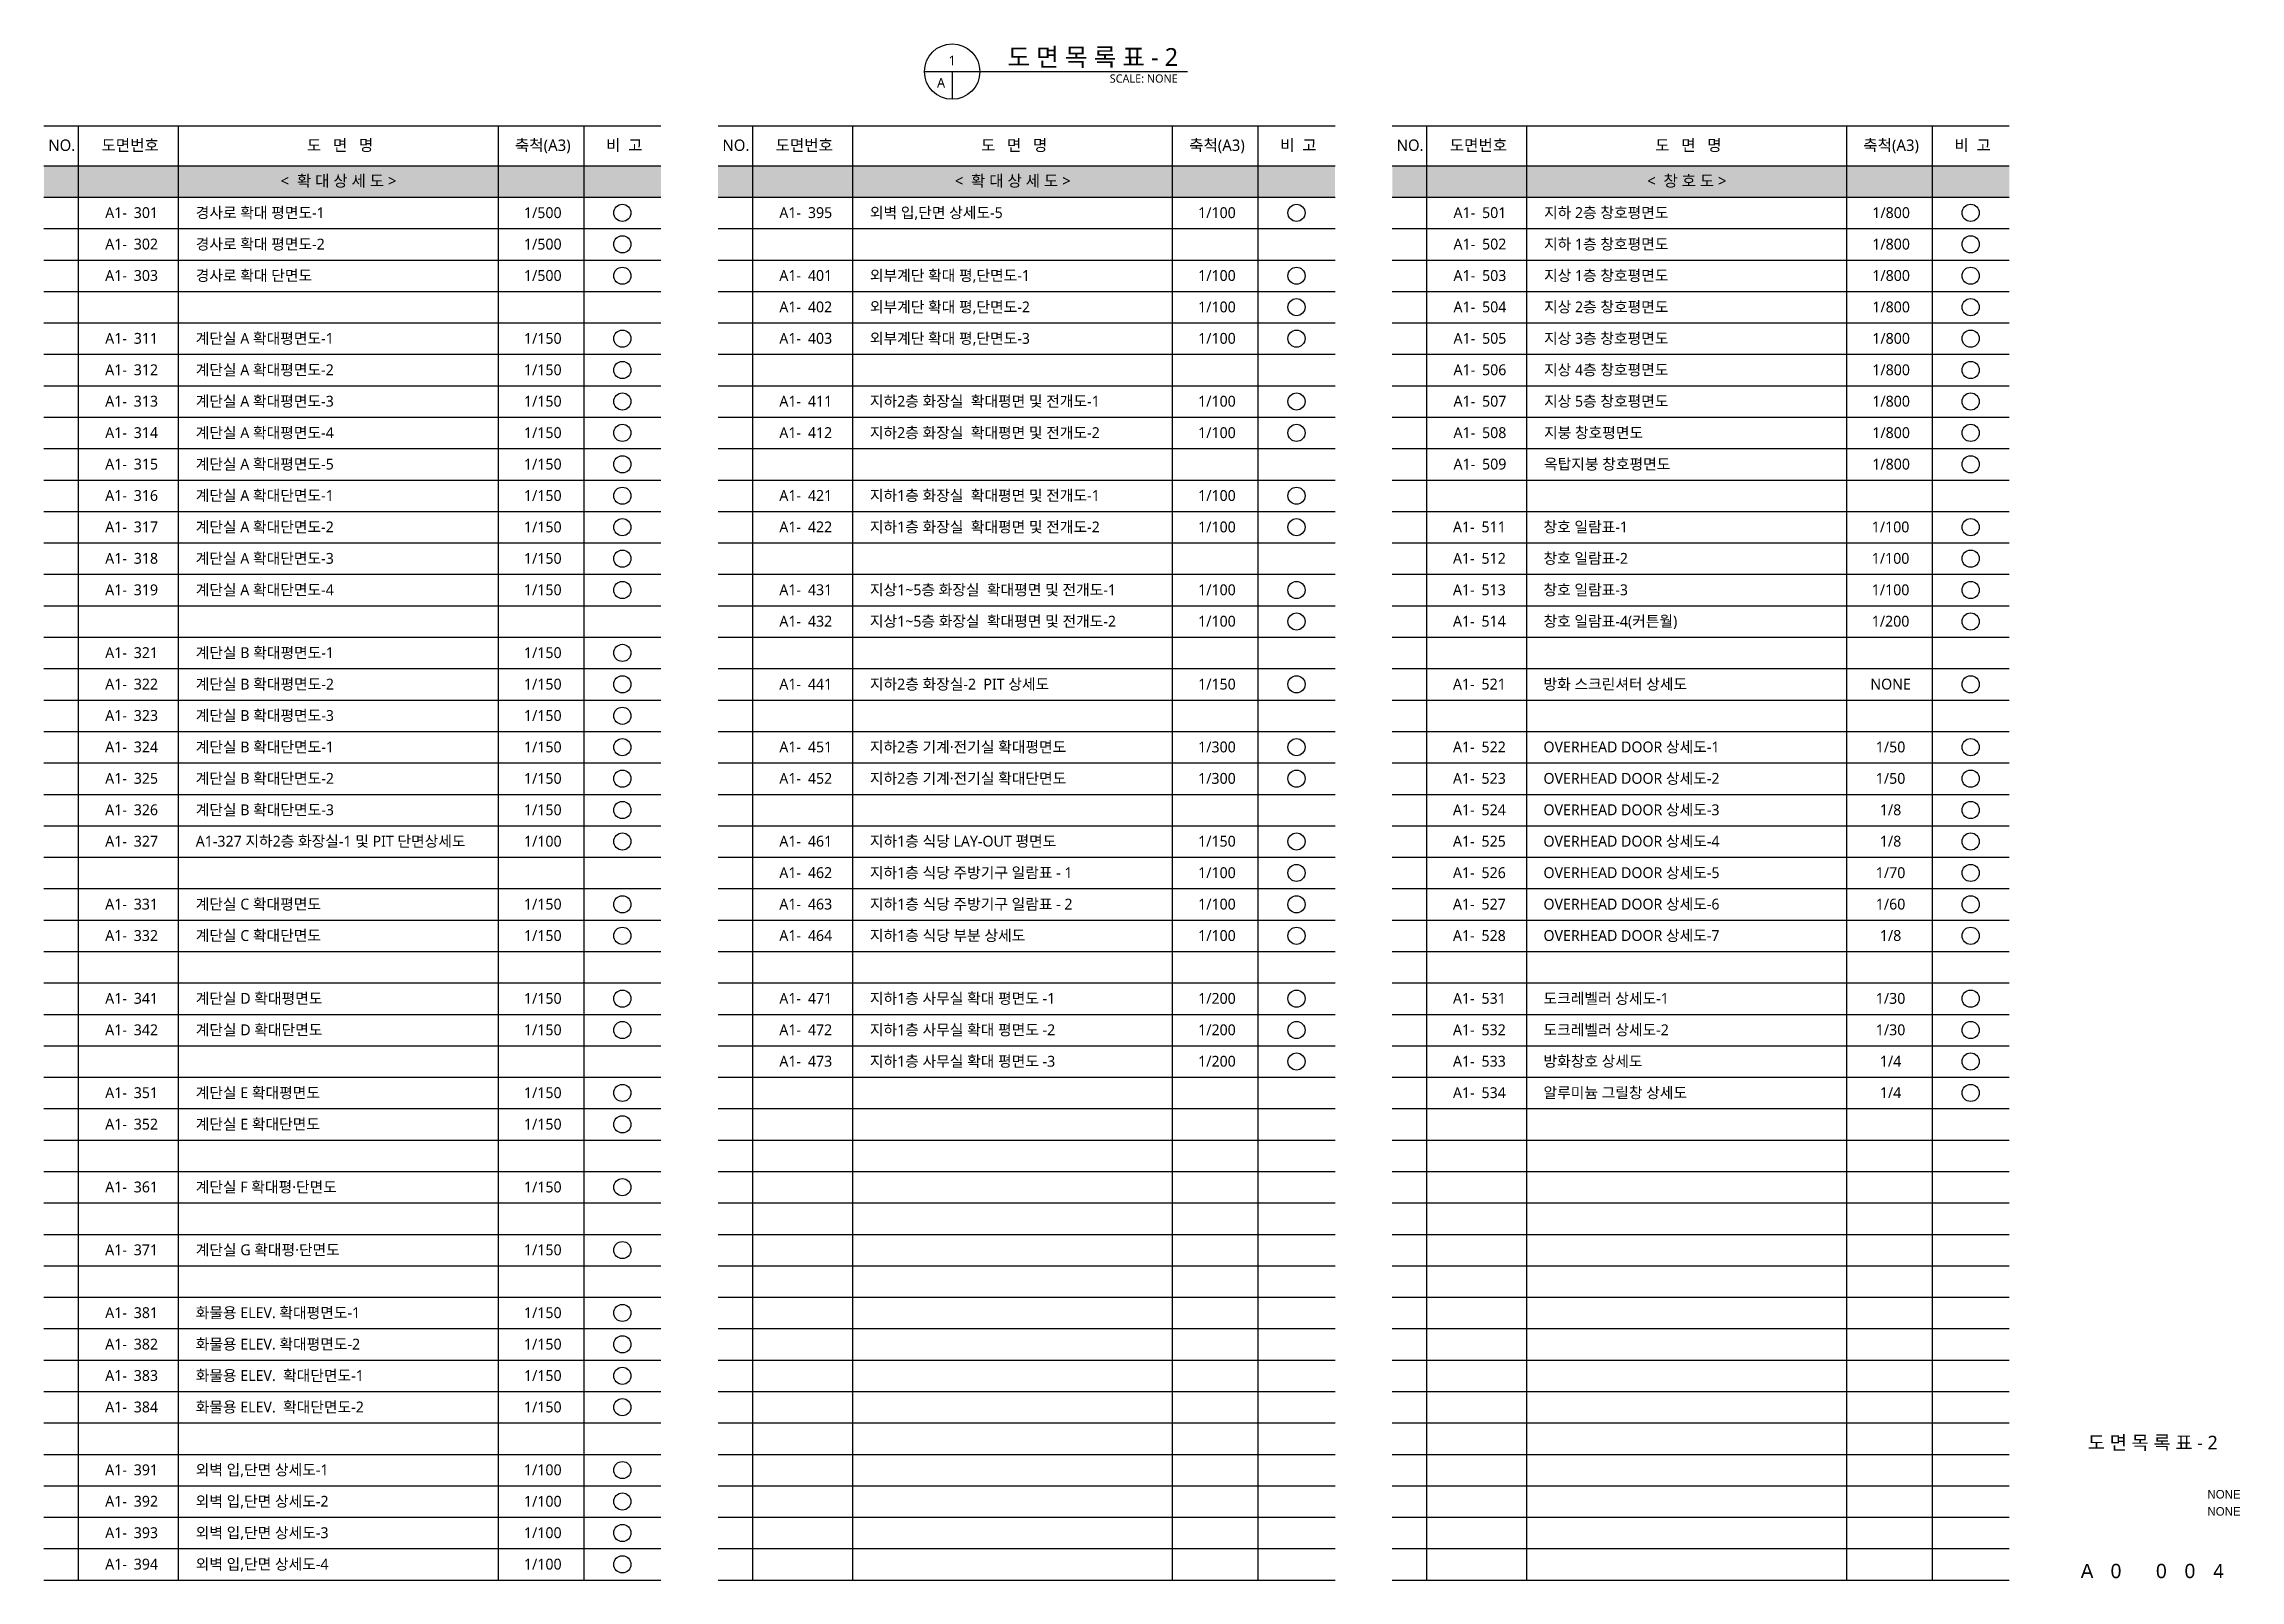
# Model space of a CAD drawing. Header units: millimetres. Extents: x 15575 to 1220811, y 9000 to 277818.
# Drawn here: x 426075 to 810311, y 9000 to 277818 of the extents above; entities that cross this region are included whole.
import ezdxf
from ezdxf.enums import TextEntityAlignment as Align

# ---------------------------------------------------------------- set-up
doc = ezdxf.new("R2010")
doc.units = ezdxf.units.MM
doc.header["$LTSCALE"] = 1200
doc.header["$MEASUREMENT"] = 0
for name, color, linetype in [('CHART', 7, 'CONTINUOUS'), ('HAT', 253, 'CONTINUOUS'), ('SYM', 7, 'CONTINUOUS'), ('TEXT', 3, 'CONTINUOUS'), ('TEXT-TITLE', 6, 'CONTINUOUS'), ('TEXT-기입', 6, 'CONTINUOUS')]:
    doc.layers.add(name, color=color, linetype=linetype)
doc.layers.add('CHECK', color=30, linetype='CONTINUOUS', plot=False)
doc.styles.add('CGS', font='cgse', dxfattribs={"bigfont": 'cgs'})
doc.styles.add('나눔바른고딕', font='NanumBarunGothic.ttf')

msp = doc.modelspace()

# ---------------------------------------------------------------- texts
at = {"layer": 'TEXT', "style": '나눔바른고딕'}
msp.add_text('도 면 목 록 표 - 2', height=3151.52, dxfattribs=at).set_placement((594665, 273939))
for s, p in [('1', (584978, 274909)), ('A', (583039, 271030))]:
    msp.add_text(s, height=1697, dxfattribs=at).set_placement(p, align=Align.MIDDLE)
msp.add_text('SCALE: NONE', height=1454.55, dxfattribs=at).set_placement((624456, 272485), align=Align.TOP_RIGHT)
for s, height, p in [('도면번호', 2000, (441157, 260091)), ('도   면   명', 2000, (477882, 260091)), ('축척(A3)', 2000, (513357, 260091)), ('비  고', 2000, (527607, 260091)), ('도면번호', 2000, (559107, 260091)), ('도   면   명', 2000, (595832, 260091)), ('축척(A3)', 2000, (631307, 260091)), ('비  고', 2000, (645557, 260091)), ('도면번호', 2000, (677057, 260091)), ('도   면   명', 2000, (713782, 260091)), ('축척(A3)', 2000, (749257, 260091)), ('비  고', 2000, (763507, 260091)), ('NO.', 2000, (429201, 260091)), ('NO.', 2000, (547151, 260091)), ('NO.', 2000, (665101, 260091)), ('<  확 대 상 세 도 >', 2000, (477623, 253866)), ('<  확 대 상 세 도 >', 2000, (595573, 253866)), ('<  창 호 도 >', 2000, (713523, 253866)), ('1/500', 1900, (513357, 248291)), ('1/100', 1900, (631307, 248291)), ('1/800', 1900, (749257, 248291)), ('1/500', 1900, (513357, 242791)), ('1/800', 1900, (749257, 242791)), ('1/500', 1900, (513357, 237291)), ('1/100', 1900, (631307, 237291)), ('1/800', 1900, (749257, 237291)), ('1/100', 1900, (631307, 231791)), ('1/800', 1900, (749257, 231791)), ('1/150', 1900, (513357, 226291)), ('1/100', 1900, (631307, 226291)), ('1/800', 1900, (749257, 226291)), ('1/150', 1900, (513357, 220791)), ('1/800', 1900, (749257, 220791)), ('1/150', 1900, (513357, 215291)), ('1/100', 1900, (631307, 215291)), ('1/800', 1900, (749257, 215291)), ('1/150', 1900, (513357, 209791)), ('1/100', 1900, (631307, 209791)), ('1/800', 1900, (749257, 209791)), ('1/150', 1900, (513357, 204291)), ('1/800', 1900, (749257, 204291)), ('1/150', 1900, (513357, 198791)), ('1/100', 1900, (631307, 198791)), ('1/150', 1900, (513357, 193291)), ('1/100', 1900, (631307, 193291)), ('1/100', 1900, (749160, 193291)), ('1/150', 1900, (513357, 187791)), ('1/100', 1900, (749160, 187791)), ('1/150', 1900, (513357, 182291)), ('1/100', 1900, (631307, 182291)), ('1/100', 1900, (749160, 182291)), ('1/100', 1900, (631307, 176791)), ('1/200', 1900, (749160, 176791)), ('1/150', 1900, (513357, 171291)), ('1/150', 1900, (513357, 165791)), ('1/150', 1900, (631307, 165791)), ('NONE', 1900, (749160, 165791)), ('1/150', 1900, (513357, 160291)), ('1/150', 1900, (513357, 154791)), ('1/300', 1900, (631307, 154791)), ('1/50', 1900, (749160, 154791)), ('1/150', 1900, (513357, 149291)), ('1/300', 1900, (631307, 149291)), ('1/50', 1900, (749160, 149291)), ('1/150', 1900, (513357, 143791)), ('1/8', 1900, (749160, 143791)), ('1/100', 1900, (513357, 138291)), ('1/150', 1900, (631307, 138291)), ('1/8', 1900, (749160, 138291)), ('1/100', 1900, (631307, 132791)), ('1/70', 1900, (749160, 132791)), ('1/150', 1900, (513357, 127291)), ('1/100', 1900, (631307, 127291)), ('1/60', 1900, (749160, 127291)), ('1/150', 1900, (513357, 121791)), ('1/100', 1900, (631307, 121791)), ('1/8', 1900, (749160, 121791)), ('1/150', 1900, (513357, 110791)), ('1/200', 1900, (631307, 110791)), ('1/30', 1900, (749160, 110791)), ('1/150', 1900, (513357, 105291)), ('1/200', 1900, (631307, 105291)), ('1/30', 1900, (749160, 105291)), ('1/200', 1900, (631307, 99791)), ('1/4', 1900, (749160, 99791)), ('1/150', 1900, (513357, 94291)), ('1/4', 1900, (749160, 94291)), ('1/150', 1900, (513357, 88791)), ('1/150', 1900, (513357, 77791)), ('1/150', 1900, (513357, 66791)), ('1/150', 1900, (513357, 55791)), ('1/150', 1900, (513357, 50291)), ('1/150', 1900, (513357, 44791)), ('1/150', 1900, (513357, 39291)), ('1/100', 1900, (513357, 28291)), ('1/100', 1900, (513357, 22791)), ('1/100', 1900, (513357, 17291)), ('1/100', 1900, (513357, 11791))]:
    msp.add_text(s, height=height, dxfattribs=at).set_placement(p, align=Align.MIDDLE_CENTER)
at = {"layer": 'TEXT', "color": 6, "style": '나눔바른고딕'}
for p in [(438689, 248291), (556639, 248291), (674589, 248291), (438689, 242791), (674589, 242791), (438689, 237291), (556639, 237291), (674589, 237291), (556639, 231791), (674589, 231791), (438689, 226291), (556639, 226291), (674589, 226291), (438689, 220791), (674589, 220791), (438689, 215291), (556639, 215291), (674589, 215291), (438689, 209791), (556639, 209791), (674589, 209791), (438689, 204291), (674589, 204291), (438689, 198791), (556639, 198791), (438689, 193291), (556639, 193291), (674493, 193291), (438689, 187791), (674493, 187791), (438689, 182291), (556639, 182291), (674493, 182291), (556639, 176791), (674493, 176791), (438689, 171291), (438689, 165791), (556639, 165791), (674493, 165791), (438689, 160291), (438689, 154791), (556639, 154791), (674493, 154791), (438689, 149291), (556639, 149291), (674493, 149291), (438689, 143791), (674493, 143791), (438689, 138291), (556639, 138291), (674493, 138291), (556639, 132791), (674493, 132791), (438689, 127291), (556639, 127291), (674493, 127291), (438689, 121791), (556639, 121791), (674493, 121791), (438689, 110791), (556639, 110791), (674493, 110791), (438689, 105291), (556639, 105291), (674493, 105291), (556639, 99791), (674493, 99791), (438689, 94291), (674493, 94291), (438689, 88791), (438689, 77791), (438689, 66791), (438689, 55791), (438689, 50291), (438689, 44791), (438689, 39291), (438689, 28291), (438689, 22791), (438689, 17291), (438689, 11791)]:
    msp.add_text('A1-', height=1900, dxfattribs=at).set_placement(p, align=Align.MIDDLE_CENTER)
at = {"layer": 'TEXT', "style": '나눔바른고딕'}
for s, p in [('301', (441793, 248295)), ('경사로 확대 평면도-1', (452635, 248291)), ('395', (559743, 248295)), ('외벽 입,단면 상세도-5', (570585, 248291)), ('501', (677693, 248295)), ('지하 2층 창호평면도', (688535, 248291)), ('302', (441793, 242795)), ('경사로 확대 평면도-2', (452635, 242791)), ('502', (677693, 242795)), ('지하 1층 창호평면도', (688535, 242791)), ('303', (441793, 237295)), ('경사로 확대 단면도', (452635, 237291)), ('401', (559743, 237295)), ('외부계단 확대 평,단면도-1', (570585, 237291)), ('503', (677693, 237295)), ('지상 1층 창호평면도', (688535, 237291)), ('402', (559743, 231795)), ('외부계단 확대 평,단면도-2', (570585, 231791)), ('504', (677693, 231795)), ('지상 2층 창호평면도', (688535, 231791)), ('311', (441793, 226295)), ('계단실 A 확대평면도-1', (452635, 226291)), ('403', (559743, 226295)), ('외부계단 확대 평,단면도-3', (570585, 226291)), ('505', (677693, 226295)), ('지상 3층 창호평면도', (688535, 226291)), ('312', (441793, 220795)), ('계단실 A 확대평면도-2', (452635, 220791)), ('506', (677693, 220795)), ('지상 4층 창호평면도', (688535, 220791)), ('313', (441793, 215295)), ('계단실 A 확대평면도-3', (452635, 215291)), ('411', (559743, 215295)), ('지하2층 화장실  확대평면 및 전개도-1', (570585, 215291)), ('507', (677693, 215295)), ('지상 5층 창호평면도', (688535, 215291)), ('314', (441793, 209795)), ('계단실 A 확대평면도-4', (452635, 209791)), ('412', (559743, 209795)), ('지하2층 화장실  확대평면 및 전개도-2', (570585, 209791)), ('508', (677693, 209795)), ('지붕 창호평면도', (688535, 209791)), ('315', (441793, 204295)), ('계단실 A 확대평면도-5', (452635, 204291)), ('509', (677693, 204295)), ('옥탑지붕 창호평면도', (688535, 204291)), ('계단실 A 확대단면도-1', (452635, 198791)), ('지하1층 화장실  확대평면 및 전개도-1', (570585, 198791)), ('316', (441793, 198795)), ('421', (559743, 198795)), ('317', (441793, 193295)), ('계단실 A 확대단면도-2', (452635, 193291)), ('422', (559743, 193295)), ('지하1층 화장실  확대평면 및 전개도-2', (570585, 193291)), ('511', (677596, 193295)), ('창호 일람표-1', (688438, 193291)), ('318', (441793, 187795)), ('계단실 A 확대단면도-3', (452635, 187791)), ('512', (677596, 187795)), ('창호 일람표-2', (688438, 187791)), ('319', (441793, 182295)), ('계단실 A 확대단면도-4', (452635, 182291)), ('431', (559743, 182295)), ('지상1~5층 화장실  확대평면 및 전개도-1', (570585, 182291)), ('513', (677596, 182295)), ('창호 일람표-3', (688438, 182291)), ('432', (559743, 176795)), ('지상1~5층 화장실  확대평면 및 전개도-2', (570585, 176791)), ('514', (677596, 176795)), ('창호 일람표-4(커튼월)', (688438, 176791)), ('321', (441793, 171295)), ('계단실 B 확대평면도-1', (452635, 171291)), ('322', (441793, 165795)), ('계단실 B 확대평면도-2', (452635, 165791)), ('441', (559743, 165795)), ('지하2층 화장실-2  PIT 상세도', (570585, 165791)), ('521', (677596, 165795)), ('방화 스크린셔터 상세도', (688438, 165791)), ('계단실 B 확대평면도-3', (452635, 160291)), ('323', (441793, 160295)), ('324', (441793, 154795)), ('계단실 B 확대단면도-1', (452635, 154791)), ('451', (559743, 154795)), ('지하2층 기계·전기실 확대평면도', (570585, 154791)), ('522', (677596, 154795)), ('OVERHEAD DOOR 상세도-1', (688438, 154791)), ('325', (441793, 149295)), ('계단실 B 확대단면도-2', (452635, 149291)), ('452', (559743, 149295)), ('지하2층 기계·전기실 확대단면도', (570585, 149291)), ('523', (677596, 149295)), ('OVERHEAD DOOR 상세도-2', (688438, 149291)), ('326', (441793, 143795)), ('계단실 B 확대단면도-3', (452635, 143791)), ('524', (677596, 143795)), ('OVERHEAD DOOR 상세도-3', (688438, 143791)), ('327', (441793, 138295)), ('A1-327 지하2층 화장실-1 및 PIT 단면상세도', (452635, 138291)), ('461', (559743, 138295)), ('지하1층 식당 LAY-OUT 평면도', (570585, 138291)), ('525', (677596, 138295)), ('OVERHEAD DOOR 상세도-4', (688438, 138291)), ('462', (559743, 132795)), ('지하1층 식당 주방기구 일람표 - 1', (570585, 132791)), ('526', (677596, 132795)), ('OVERHEAD DOOR 상세도-5', (688438, 132791)), ('331', (441793, 127295)), ('계단실 C 확대평면도', (452635, 127291)), ('463', (559743, 127295)), ('지하1층 식당 주방기구 일람표 - 2', (570585, 127291)), ('527', (677596, 127295)), ('OVERHEAD DOOR 상세도-6', (688438, 127291)), ('계단실 C 확대단면도', (452635, 121791)), ('지하1층 식당 부분 상세도', (570585, 121791)), ('OVERHEAD DOOR 상세도-7', (688438, 121791)), ('332', (441793, 121795)), ('464', (559743, 121795)), ('528', (677596, 121795)), ('341', (441793, 110795)), ('계단실 D 확대평면도', (452635, 110791)), ('471', (559743, 110795)), ('지하1층 사무실 확대 평면도 -1', (570585, 110791)), ('531', (677596, 110795)), ('도크레벨러 상세도-1', (688438, 110791)), ('342', (441793, 105295)), ('계단실 D 확대단면도', (452635, 105291)), ('472', (559743, 105295)), ('지하1층 사무실 확대 평면도 -2', (570585, 105291)), ('532', (677596, 105295)), ('도크레벨러 상세도-2', (688438, 105291)), ('473', (559743, 99795)), ('지하1층 사무실 확대 평면도 -3', (570585, 99791)), ('533', (677596, 99795)), ('방화창호 상세도', (688438, 99791)), ('351', (441793, 94295)), ('계단실 E 확대평면도', (452635, 94291)), ('534', (677596, 94295)), ('알루미늄 그릴창 상세도', (688438, 94291)), ('352', (441793, 88795)), ('계단실 E 확대단면도', (452635, 88791)), ('361', (441793, 77795)), ('계단실 F 확대평·단면도', (452635, 77791)), ('371', (441793, 66795)), ('계단실 G 확대평·단면도', (452635, 66791)), ('381', (441793, 55795)), ('화물용 ELEV. 확대평면도-1', (452635, 55791)), ('382', (441793, 50295)), ('화물용 ELEV. 확대평면도-2', (452635, 50291)), ('383', (441793, 44795)), ('화물용 ELEV.  확대단면도-1', (452635, 44791)), ('384', (441793, 39295)), ('화물용 ELEV.  확대단면도-2', (452635, 39291)), ('391', (441793, 28295)), ('외벽 입,단면 상세도-1', (452635, 28291)), ('392', (441793, 22795)), ('외벽 입,단면 상세도-2', (452635, 22791)), ('393', (441793, 17295)), ('외벽 입,단면 상세도-3', (452635, 17291)), ('394', (441793, 11795)), ('외벽 입,단면 상세도-4', (452635, 11791))]:
    msp.add_text(s, height=1900, dxfattribs=at).set_placement(p, align=Align.MIDDLE_LEFT)
at = {"layer": 'TEXT-TITLE', "style": '나눔바른고딕'}
msp.add_text('도 면 목 록 표 - 2', height=2400, dxfattribs=at).set_placement((795039, 31863), align=Align.CENTER)
at = {"layer": 'TEXT-기입', "style": 'CGS'}
for p in [(804602, 22821), (804602, 19821)]:
    msp.add_text('NONE', height=1500, dxfattribs=at).set_placement(p, align=Align.BOTTOM_LEFT)
for s, p in [('A', (783539, 10589)), ('0', (788602, 10589)), ('0', (796539, 10589)), ('0', (801539, 10589)), ('4', (806539, 10589))]:
    msp.add_text(s, height=2500, dxfattribs=at).set_placement(p, align=Align.MIDDLE_CENTER)

# ---------------------------------------------------------------- hatches: boundary and pattern name
at = {"layer": 'HAT'}
h = msp.add_hatch(color=256, dxfattribs=at)
h.dxf.hatch_style = 1
h.paths.add_polyline_path([(534025, 251000), (426075, 251000), (426075, 256500), (534025, 256500)])
h = msp.add_hatch(color=256, dxfattribs=at)
h.dxf.hatch_style = 1
h.paths.add_polyline_path([(651975, 251000), (544025, 251000), (544025, 256500), (651975, 256500)])
h = msp.add_hatch(color=256, dxfattribs=at)
h.dxf.hatch_style = 1
h.paths.add_polyline_path([(769925, 251000), (661975, 251000), (661975, 256500), (769925, 256500)])

# ---------------------------------------------------------------- linework, layer by layer
at = {"layer": 'CHART', "color": 3, "ltscale": 5}
for p, q in [((426075, 263500), (534025, 263500)), ((544025, 263500), (651975, 263500)), ((661975, 263500), (769925, 263500)), ((426075, 256500), (534025, 256500)), ((544025, 256500), (651975, 256500)), ((544025, 256500), (651975, 256500)), ((661975, 256500), (769925, 256500)), ((426075, 9000), (534025, 9000)), ((544025, 9000), (651975, 9000)), ((661975, 9000), (769925, 9000))]:
    msp.add_line(p, q, dxfattribs=at)
at = {"layer": 'CHART', "ltscale": 5}
for p, q in [((426075, 251000), (534025, 251000)), ((544025, 251000), (651975, 251000)), ((661975, 251000), (769925, 251000)), ((426075, 245500), (534025, 245500)), ((544025, 245500), (651975, 245500)), ((661975, 245500), (769925, 245500)), ((426075, 240000), (534025, 240000)), ((544025, 240000), (651975, 240000)), ((661975, 240000), (769925, 240000)), ((426075, 234500), (534025, 234500)), ((544025, 234500), (651975, 234500)), ((661975, 234500), (769925, 234500)), ((426075, 229000), (534025, 229000)), ((544025, 229000), (651975, 229000)), ((661975, 229000), (769925, 229000)), ((426075, 223500), (534025, 223500)), ((544025, 223500), (651975, 223500)), ((661975, 223500), (769925, 223500)), ((426075, 218000), (534025, 218000)), ((544025, 218000), (651975, 218000)), ((661975, 218000), (769925, 218000)), ((426075, 212500), (534025, 212500)), ((544025, 212500), (651975, 212500)), ((661975, 212500), (769925, 212500)), ((426075, 207000), (534025, 207000)), ((544025, 207000), (651975, 207000)), ((661975, 207000), (769925, 207000)), ((426075, 201500), (534025, 201500)), ((544025, 201500), (651975, 201500)), ((661975, 201500), (769925, 201500)), ((426075, 196000), (534025, 196000)), ((544025, 196000), (651975, 196000)), ((661975, 196000), (769925, 196000)), ((426075, 190500), (534025, 190500)), ((544025, 190500), (651975, 190500)), ((661975, 190500), (769925, 190500)), ((426075, 185000), (534025, 185000)), ((544025, 185000), (651975, 185000)), ((661975, 185000), (769925, 185000)), ((426075, 179500), (534025, 179500)), ((544025, 179500), (651975, 179500)), ((661975, 179500), (769925, 179500)), ((426075, 174000), (534025, 174000)), ((544025, 174000), (651975, 174000)), ((661975, 174000), (769925, 174000)), ((426075, 168500), (534025, 168500)), ((544025, 168500), (651975, 168500)), ((661975, 168500), (769925, 168500)), ((426075, 163000), (534025, 163000)), ((544025, 163000), (651975, 163000)), ((661975, 163000), (769925, 163000)), ((426075, 157500), (534025, 157500)), ((544025, 157500), (651975, 157500)), ((661975, 157500), (769925, 157500)), ((426075, 152000), (534025, 152000)), ((544025, 152000), (651975, 152000)), ((661975, 152000), (769925, 152000)), ((426075, 146500), (534025, 146500)), ((544025, 146500), (651975, 146500)), ((661975, 146500), (769925, 146500)), ((426075, 141000), (534025, 141000)), ((544025, 141000), (651975, 141000)), ((661975, 141000), (769925, 141000)), ((426075, 135500), (534025, 135500)), ((544025, 135500), (651975, 135500)), ((661975, 135500), (769925, 135500)), ((426075, 130000), (534025, 130000)), ((544025, 130000), (651975, 130000)), ((661975, 130000), (769925, 130000)), ((426075, 124500), (534025, 124500)), ((544025, 124500), (651975, 124500)), ((661975, 124500), (769925, 124500)), ((426075, 119000), (534025, 119000)), ((544025, 119000), (651975, 119000)), ((661975, 119000), (769925, 119000)), ((426075, 113500), (534025, 113500)), ((544025, 113500), (651975, 113500)), ((661975, 113500), (769925, 113500)), ((426075, 108000), (534025, 108000)), ((544025, 108000), (651975, 108000)), ((661975, 108000), (769925, 108000)), ((426075, 102500), (534025, 102500)), ((544025, 102500), (651975, 102500)), ((661975, 102500), (769925, 102500)), ((426075, 97000), (534025, 97000)), ((544025, 97000), (651975, 97000)), ((661975, 97000), (769925, 97000)), ((426075, 91500), (534025, 91500)), ((544025, 91500), (651975, 91500)), ((661975, 91500), (769925, 91500)), ((426075, 86000), (534025, 86000)), ((544025, 86000), (651975, 86000)), ((661975, 86000), (769925, 86000)), ((426075, 80500), (534025, 80500)), ((544025, 80500), (651975, 80500)), ((661975, 80500), (769925, 80500)), ((426075, 75000), (534025, 75000)), ((544025, 75000), (651975, 75000)), ((661975, 75000), (769925, 75000)), ((426075, 69500), (534025, 69500)), ((544025, 69500), (651975, 69500)), ((661975, 69500), (769925, 69500)), ((426075, 64000), (534025, 64000)), ((544025, 64000), (651975, 64000)), ((661975, 64000), (769925, 64000)), ((426075, 58500), (534025, 58500)), ((544025, 58500), (651975, 58500)), ((661975, 58500), (769925, 58500)), ((426075, 53000), (534025, 53000)), ((544025, 53000), (651975, 53000)), ((661975, 53000), (769925, 53000)), ((426075, 47500), (534025, 47500)), ((544025, 47500), (651975, 47500)), ((661975, 47500), (769925, 47500)), ((426075, 42000), (534025, 42000)), ((544025, 42000), (651975, 42000)), ((661975, 42000), (769925, 42000)), ((426075, 36500), (534025, 36500)), ((544025, 36500), (651975, 36500)), ((661975, 36500), (769925, 36500)), ((426075, 31000), (534025, 31000)), ((544025, 31000), (651975, 31000)), ((661975, 31000), (769925, 31000)), ((426075, 25500), (534025, 25500)), ((544025, 25500), (651975, 25500)), ((661975, 25500), (769925, 25500)), ((426075, 20000), (534025, 20000)), ((544025, 20000), (651975, 20000)), ((661975, 20000), (769925, 20000)), ((426075, 14500), (534025, 14500)), ((544025, 14500), (651975, 14500)), ((661975, 14500), (769925, 14500))]:
    msp.add_line(p, q, dxfattribs=at)
for points in [[(432075, 263500), (432075, 9000)], [(449575, 263500), (449575, 9000)], [(505525, 263500), (505525, 9000)], [(520525, 263500), (520525, 9000)], [(550025, 263500), (550025, 9000)], [(567525, 263500), (567525, 9000)], [(623475, 263500), (623475, 9000)], [(638475, 263500), (638475, 9000)], [(667975, 263500), (667975, 9000)], [(685475, 263500), (685475, 9000)], [(741425, 263500), (741425, 9000)], [(756425, 263500), (756425, 9000)]]:
    msp.add_lwpolyline(points, dxfattribs=at)
at = {"layer": 'CHECK', "ltscale": 1000}
for centre in [(527275, 248250), (645225, 248250), (763175, 248250), (527275, 242750), (763175, 242750), (527275, 237250), (645225, 237250), (763175, 237250), (645225, 231750), (763175, 231750), (527275, 226250), (645225, 226250), (763175, 226250), (527275, 220750), (763175, 220750), (527275, 215250), (645225, 215250), (763175, 215250), (527275, 209750), (645225, 209750), (763175, 209750), (527275, 204250), (763175, 204250), (527275, 198750), (645225, 198750), (527275, 193250), (645225, 193250), (763175, 193250), (527275, 187750), (763175, 187750), (527275, 182250), (645225, 182250), (763175, 182250), (645225, 176750), (763175, 176750), (527275, 171250), (527275, 165750), (645225, 165750), (763175, 165750), (527275, 160250), (527275, 154750), (645225, 154750), (763175, 154750), (527275, 149250), (645225, 149250), (763175, 149250), (527275, 143750), (763175, 143750), (527275, 138250), (645225, 138250), (763175, 138250), (645225, 132750), (763175, 132750), (527275, 127250), (645225, 127250), (763175, 127250), (527275, 121750), (645225, 121750), (763175, 121750), (527275, 110750), (645225, 110750), (763175, 110750), (527275, 105250), (645225, 105250), (763175, 105250), (645225, 99750), (763175, 99750), (527275, 94250), (763175, 94250), (527275, 88750), (527275, 77750), (527275, 66750), (527275, 55750), (527275, 50250), (527275, 44750), (527275, 39250), (527275, 28250), (527275, 22750), (527275, 17250), (527275, 11750)]:
    msp.add_circle(centre, 1500, dxfattribs=at)
at = {"layer": 'SYM'}
for p, q in [((580129, 272970), (626153, 272970)), ((584978, 272970), (584978, 268121))]:
    msp.add_line(p, q, dxfattribs=at)
msp.add_circle((584978, 272970), 4848, dxfattribs=at)

msp.set_redraw_order([(e.dxf.handle, doc.entitydb.next_handle()) for e in msp.query("TEXT MTEXT ATTDEF DIMENSION ARC_DIMENSION")])  # texts and dimensions are drawn at this point

doc.saveas('drawing.dxf')
